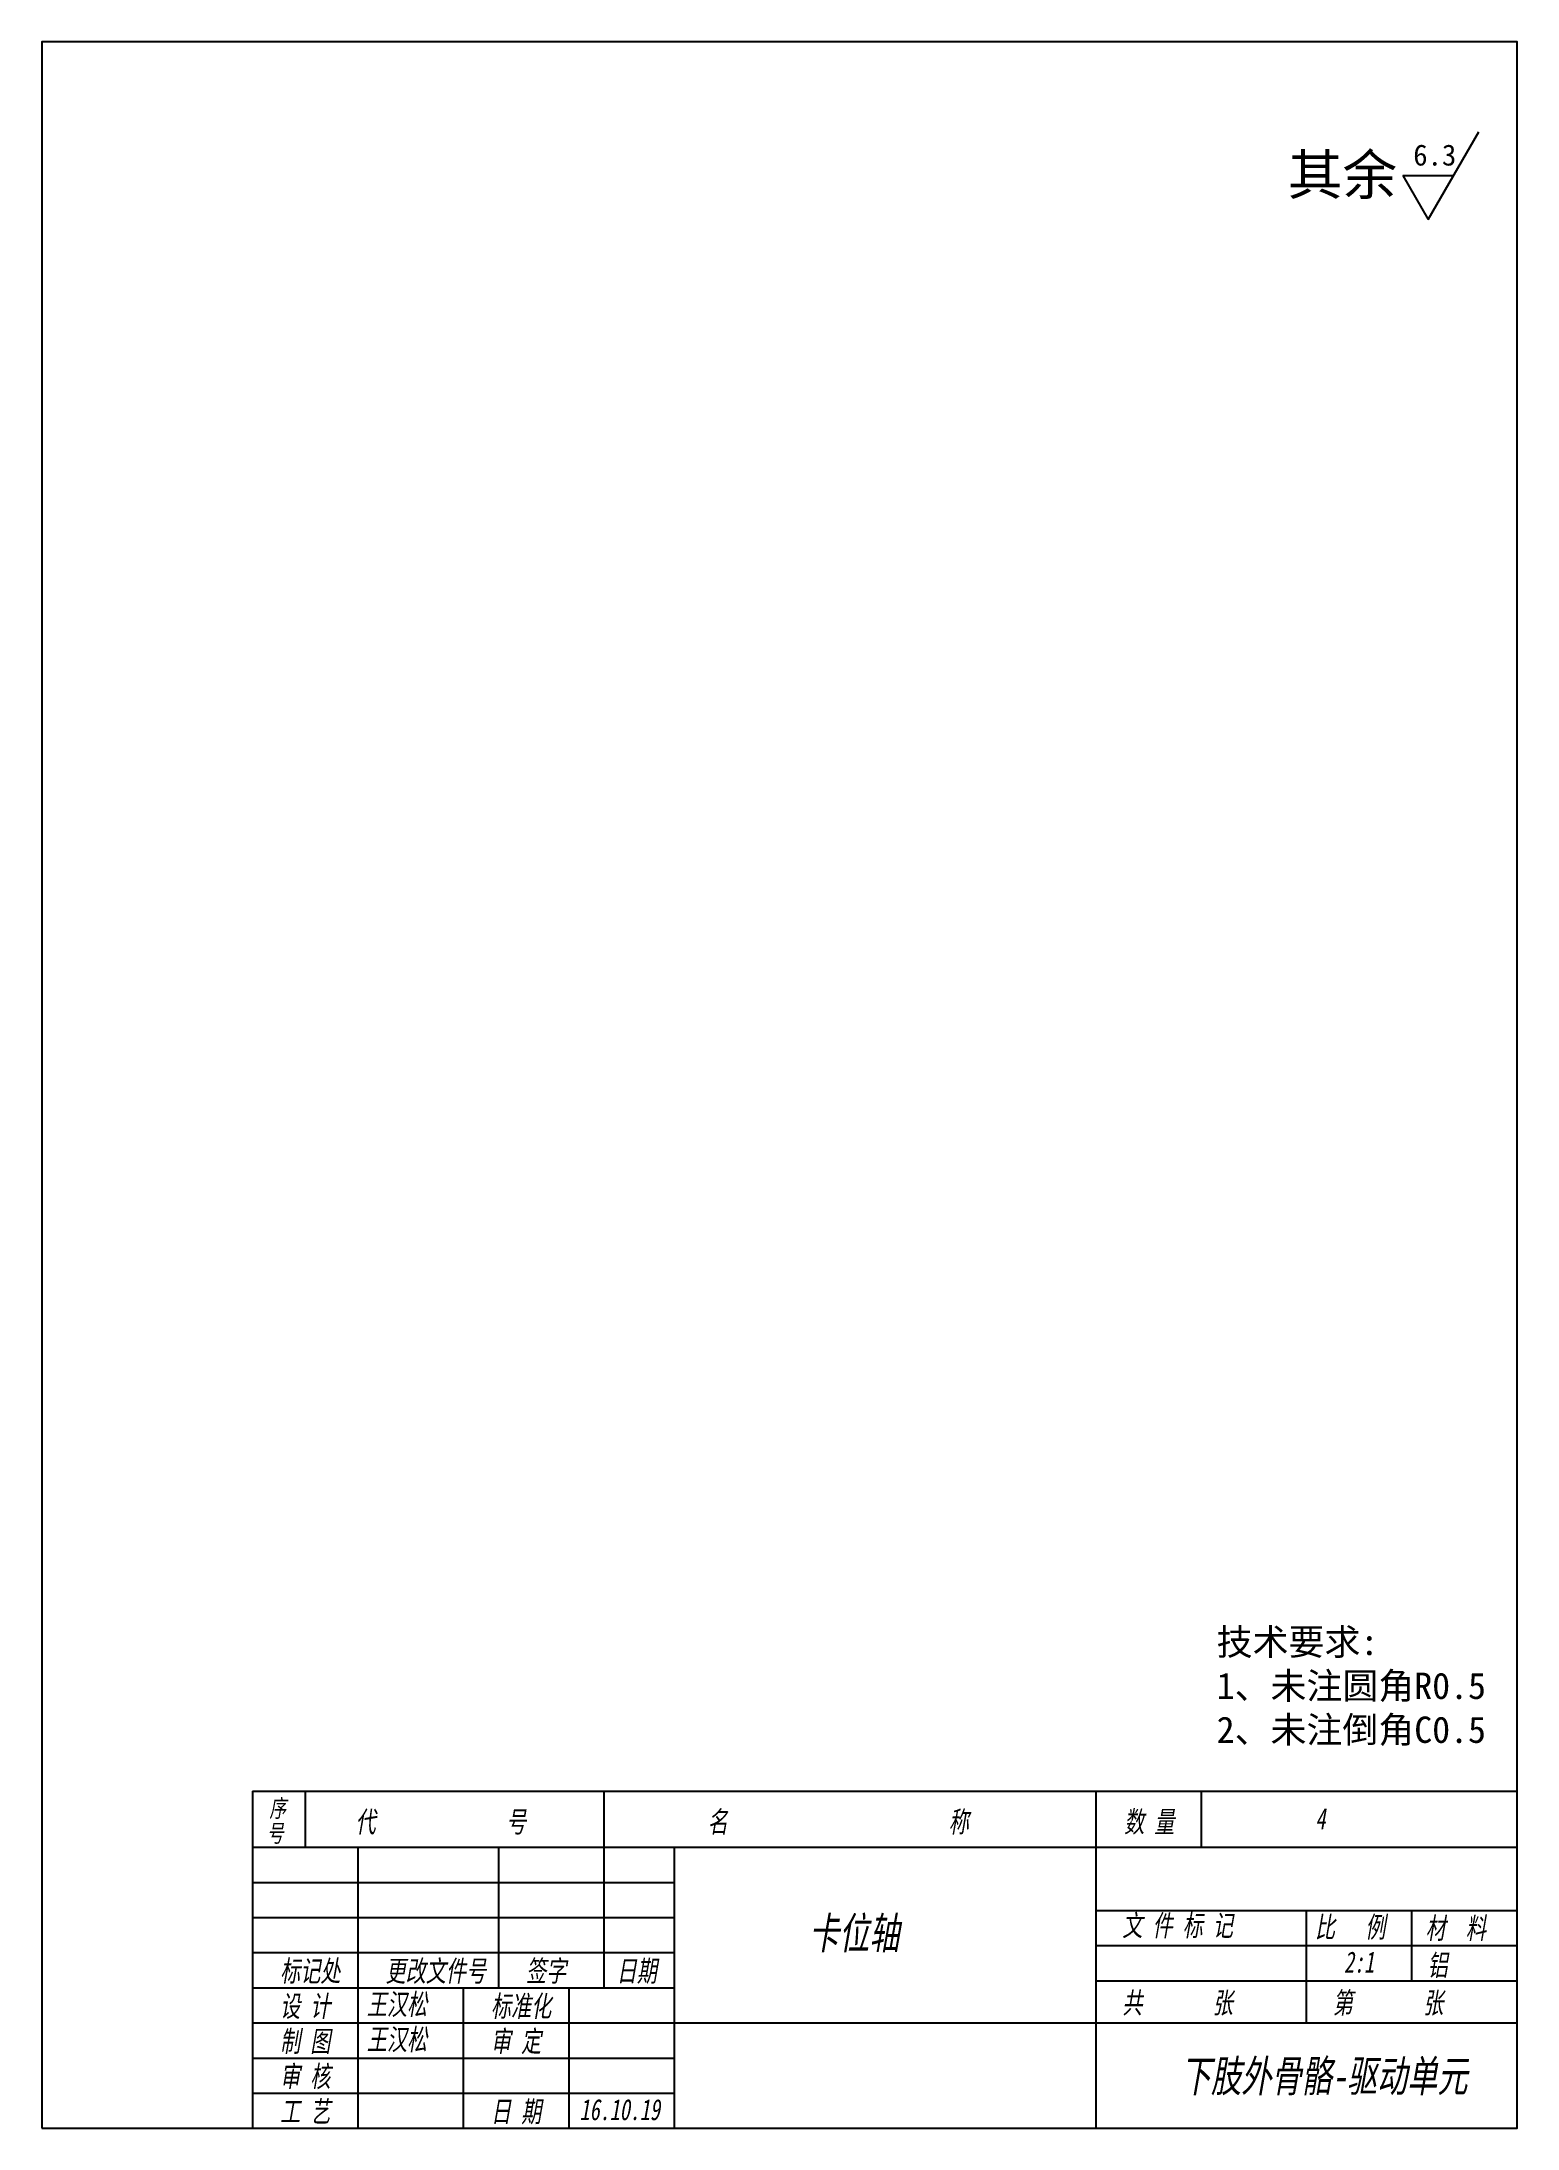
# Model space of a CAD drawing. Header units: millimetres. Extents: x 8840 to 20870, y -7456 to 1741.
# Drawn here: x 9855.5 to 9960.5, y -3987.9 to -3839.4 of the extents above; entities that cross this region are included whole.
import ezdxf

# ---------------------------------------------------------------- set-up
doc = ezdxf.new("R2010")
doc.units = ezdxf.units.MM
doc.layers.get('0').update_dxf_attribs({"lineweight": 25})
for name, color, linetype in [('临时线', 6, 'Continuous'), ('尺寸', 4, 'Continuous'), ('文字', 7, 'Continuous'), ('细实线', 2, 'Continuous')]:
    doc.layers.add(name, color=color, linetype=linetype)
doc.styles.get("Standard").update_dxf_attribs({"font": ''})
doc.styles.add('样式 2', font='', dxfattribs={"width": 0.7, "oblique": 10})
doc.styles.get('Standard').set_extended_font_data('SimSun')
doc.styles.get('样式 2').set_extended_font_data('SimSun')

msp = doc.modelspace()

# ---------------------------------------------------------------- texts
at = {"style": '样式 2', "oblique": 10, "width": 0.7}
for s, height, p in [('序', 1.25, (9871.673, -3965.78)), ('号', 1.25, (9871.5, -3967.557)), ('代             号', 1.5, (9877.802, -3966.866)), ('名                      称', 1.5, (9902.868, -3966.866)), ('数 量', 1.5, (9932.496, -3966.866)), ('4', 1.5, (9946.104, -3966.652)), ('卡位轴', 2.25, (9910.07, -3975.163)), ('文 件 标 记', 1.5, (9932.372, -3974.245)), ('比   例', 1.5, (9946.084, -3974.354)), ('材  料', 1.5, (9953.953, -3974.434)), ('标记处', 1.5, (9872.437, -3977.484)), ('更改文件号', 1.5, (9879.937, -3977.484)), ('签字', 1.5, (9889.937, -3977.484)), ('日期', 1.5, (9896.382, -3977.484)), ('2:1', 1.5, (9948.138, -3976.854)), ('铝', 1.5, (9954.091, -3977.076)), ('设 计', 1.5, (9872.437, -3979.984)), ('王汉松', 1.5, (9878.604, -3979.854)), ('标准化', 1.5, (9887.437, -3979.984)), ('共       张', 1.5, (9932.372, -3979.745)), ('第       张', 1.5, (9947.353, -3979.745)), ('制 图', 1.5, (9872.437, -3982.484)), ('王汉松', 1.5, (9878.604, -3982.354)), ('审 定', 1.5, (9887.437, -3982.484)), ('下肢外骨骼-驱动单元', 2.25, (9936.534, -3985.336)), ('审 核', 1.5, (9872.437, -3984.984)), ('工 艺', 1.5, (9872.437, -3987.484)), ('日 期', 1.5, (9887.437, -3987.484)), ('16.10.19', 1.5, (9893.741, -3987.353))]:
    msp.add_text(s, height=height, dxfattribs=at).set_placement(p)
at = {"layer": '文字'}
msp.add_text('其余', height=2.85, dxfattribs=at).set_placement((9944.142, -3850.319))
at = {"layer": '文字', "ltscale": 0.1, "insert": (9939.077, -3952.377), "char_height": 1.875, "width": 27.06984, "attachment_point": 1}
msp.add_mtext('{\\fSimSun|b0|i0|c134|p2;技术要求:\\P1、未注圆角R0.5\\P2、未注倒角C0.5}', dxfattribs=at)

# ---------------------------------------------------------------- blocks, each defined once
blk = doc.blocks.new('ra')
at = {"layer": '细实线'}
for p, q in [((0, 0), (6, 10.39)), ((-3, 5.2), (0, 0)), ((-3, 5.2), (3, 5.2))]:
    blk.add_line(p, q, dxfattribs=at)
at = {"layer": '文字'}
blk.add_attdef('RA', (-1.78, 6.39), '', height=2.5, dxfattribs=at)

# ---------------------------------------------------------------- linework, layer by layer
for p, q in [((9870.469, -3963.931), (9870.469, -3987.931)), ((9870.469, -3963.931), (9960.469, -3963.931)), ((9874.219, -3963.931), (9874.219, -3967.931)), ((9895.469, -3963.931), (9895.469, -3967.931)), ((9930.469, -3963.931), (9930.469, -3987.931)), ((9937.969, -3963.931), (9937.969, -3967.931)), ((9870.469, -3967.931), (9960.469, -3967.931)), ((9900.469, -3967.931), (9900.469, -3987.931)), ((9930.469, -3972.431), (9960.469, -3972.431)), ((9870.469, -3975.431), (9900.469, -3975.431)), ((9900.469, -3980.431), (9960.469, -3980.431)), ((9870.469, -3987.931), (9960.469, -3987.931))]:
    msp.add_line(p, q)
msp.add_lwpolyline([(9855.469, -3987.931), (9960.469, -3987.931), (9960.469, -3839.431), (9855.469, -3839.431)], close=True)
at = {"layer": '临时线'}
for p, q in [((9877.969, -3967.931), (9877.969, -3987.931)), ((9887.969, -3967.931), (9887.969, -3977.931)), ((9895.469, -3967.931), (9895.469, -3977.931)), ((9870.469, -3970.431), (9900.469, -3970.431)), ((9870.469, -3972.931), (9900.469, -3972.931)), ((9945.45, -3972.431), (9945.45, -3980.431)), ((9952.95, -3972.431), (9952.95, -3977.431)), ((9930.469, -3974.931), (9960.469, -3974.931)), ((9870.469, -3977.931), (9900.469, -3977.931)), ((9885.469, -3977.931), (9885.469, -3987.931)), ((9892.969, -3977.931), (9892.969, -3987.931)), ((9930.469, -3977.431), (9960.469, -3977.431)), ((9870.469, -3980.431), (9900.469, -3980.431)), ((9870.469, -3982.931), (9900.469, -3982.931)), ((9870.469, -3985.431), (9900.469, -3985.431))]:
    msp.add_line(p, q, dxfattribs=at)

# ---------------------------------------------------------------- block references
at = {"layer": '尺寸', "xscale": 0.5999999999985448, "yscale": 0.599999999999909, "zscale": 0.6}
msp.add_blockref('ra', (9954.135, -3852.077), dxfattribs=at).add_auto_attribs({'RA': '6.3'})

msp.set_redraw_order([(e.dxf.handle, doc.entitydb.next_handle()) for e in msp.query("TEXT MTEXT ATTDEF DIMENSION ARC_DIMENSION")])  # texts and dimensions are drawn at this point

doc.saveas('drawing.dxf')
